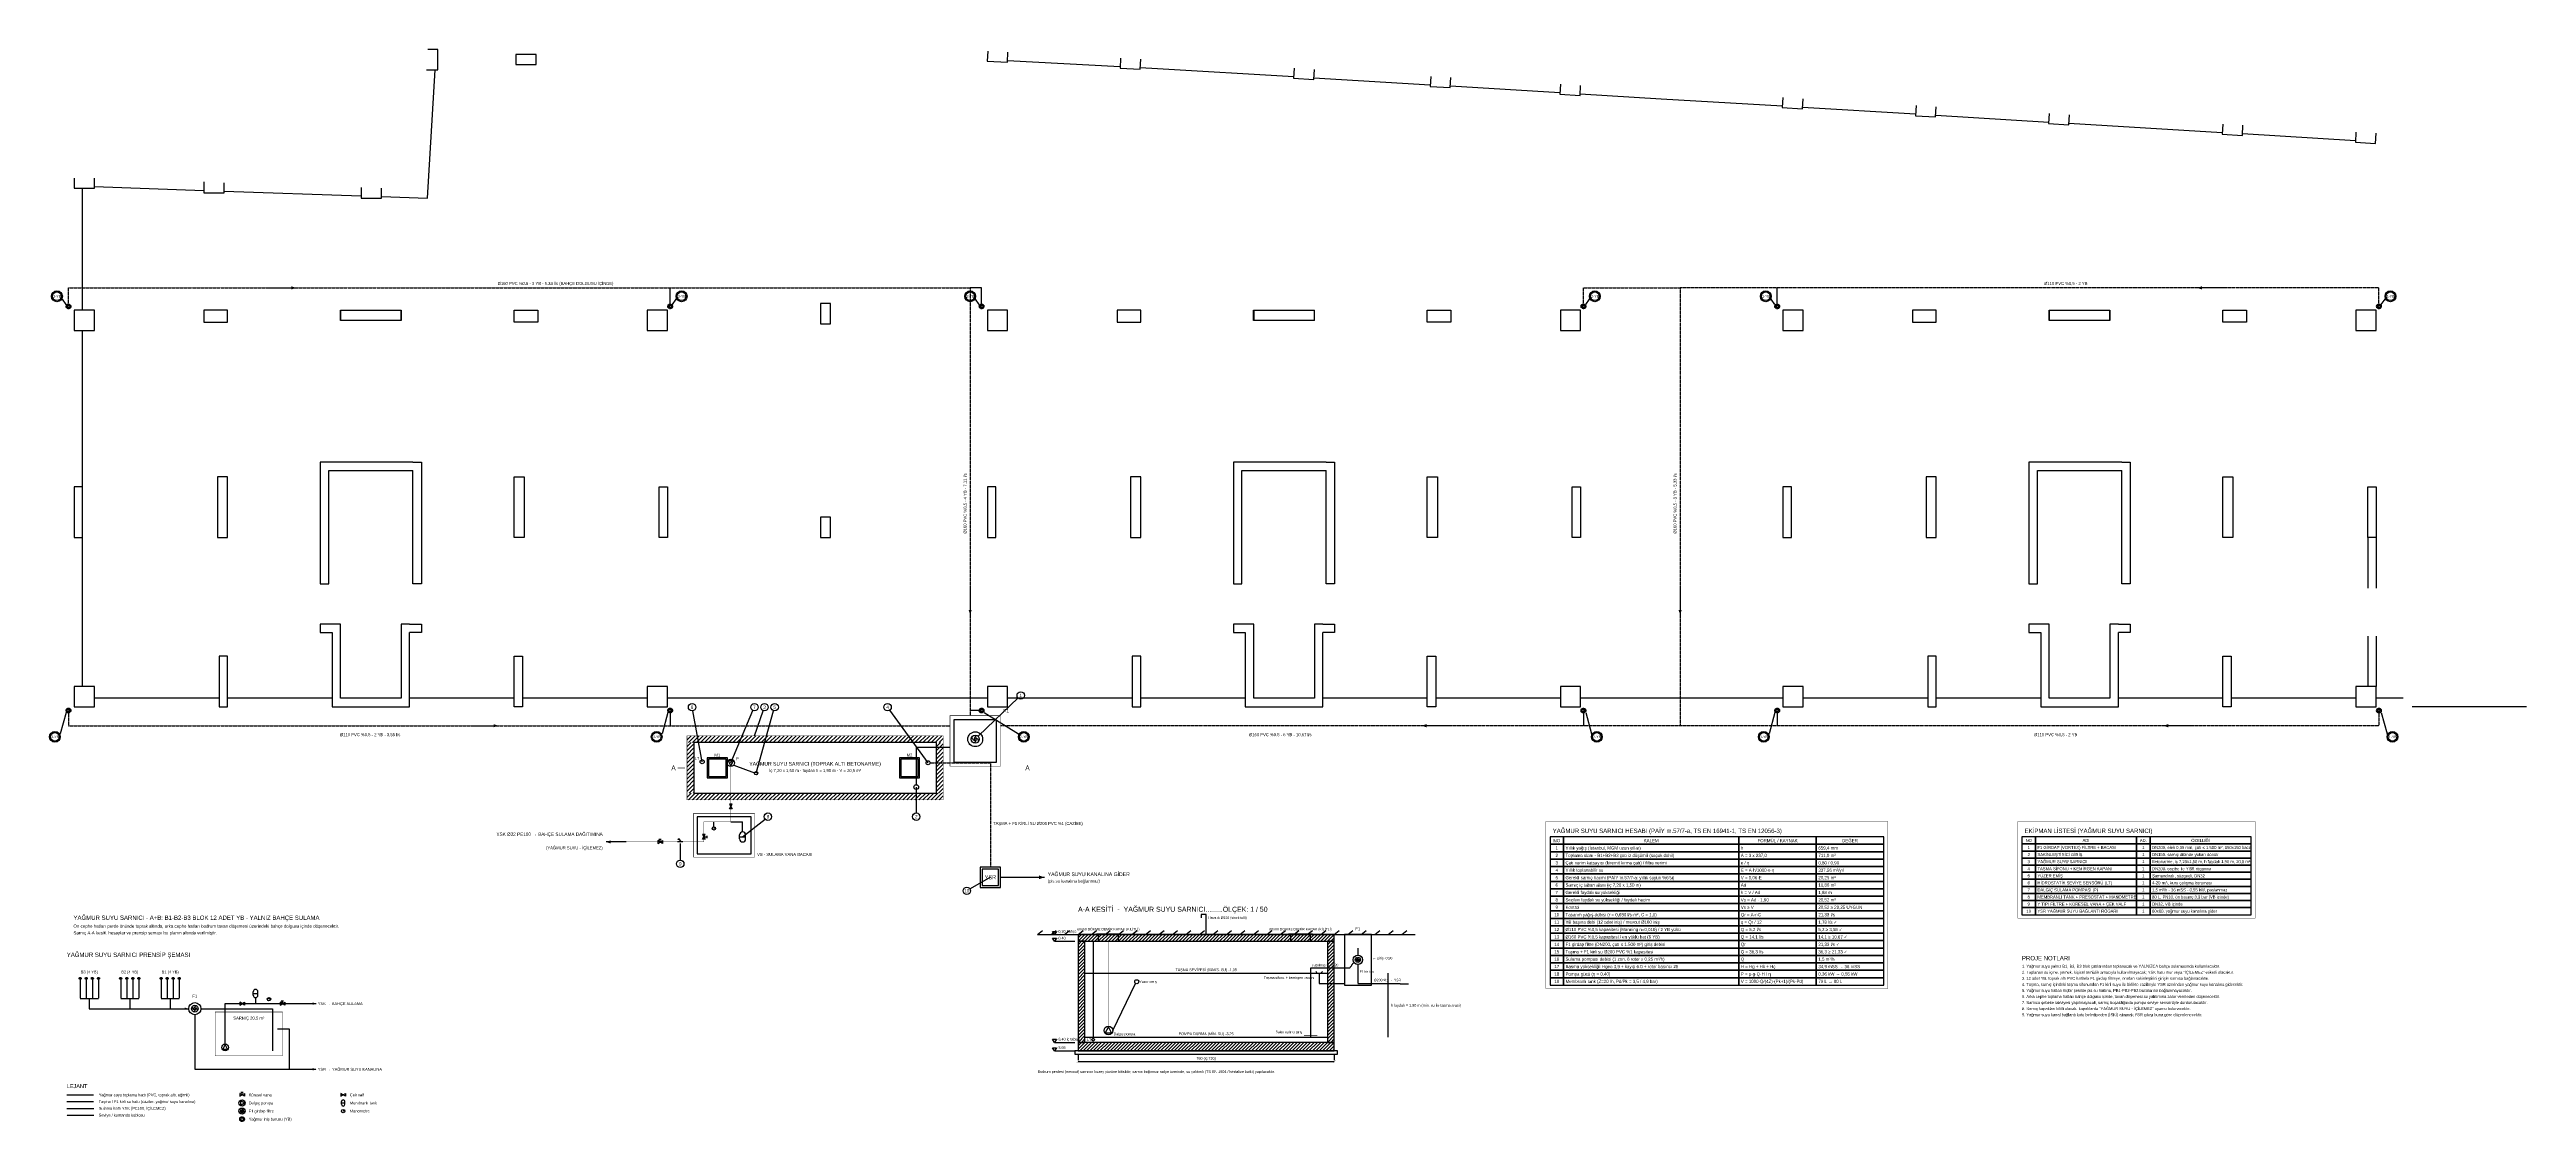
# Model space of a CAD drawing. Header units: centimetres. Extents: x 247949 to 357871, y -501485 to -497749.
# Drawn here: x 247949 to 255297, y -501485 to -498302 of the extents above.
import ezdxf
from ezdxf.enums import TextEntityAlignment as Align

# ---------------------------------------------------------------- set-up
doc = ezdxf.new("R2010")
doc.units = ezdxf.units.CM
doc.linetypes.add('DASHED', pattern=[1.524, 1.27, -0.254])
doc.linetypes.add('DASHED2', pattern=[0.762, 0.635, -0.127])
for name, color, linetype in [('MIM-KOLON-REFERANS', 8, 'Continuous'), ('MTY-ROGAR', 5, 'Continuous'), ('MTY-YAGMUR-BORUSU', 3, 'DASHED'), ('MTY-YAGMUR-BORUSU-CAP', 3, 'Continuous'), ('MTY-YAGMURSU-KOLON NO', 3, 'Continuous'), ('ROTAS-HESAP-BASLIK', 2, 'Continuous'), ('ROTAS-HESAP-CERCEVE', 7, 'Continuous'), ('ROTAS-HESAP-CIZGI', 8, 'Continuous'), ('ROTAS-HESAP-YAZI', 7, 'Continuous'), ('YS-CIHAZ', 135, 'Continuous'), ('YS-ELEKTRIK', 8, 'DASHED2'), ('YS-KOT', 7, 'Continuous'), ('YS-KULLANMA', 200, 'Continuous'), ('YS-SARNIC', 11, 'Continuous'), ('YS-SARNIC-TARAMA', 8, 'Continuous'), ('YS-TASMA', 34, 'DASHED'), ('YS-TOPRAK', 8, 'Continuous'), ('YS-VANA', 1, 'Continuous'), ('YS-YAZI', 7, 'Continuous')]:
    doc.layers.add(name, color=color, linetype=linetype)
doc.styles.add('ROTAS-ARIAL', font='arial.ttf')

msp = doc.modelspace()

# ---------------------------------------------------------------- linework, layer by layer
at = {"layer": 'MIM-KOLON-REFERANS'}
for points in [[(249067.4, -498362.3), (249101, -498362.3), (249101, -498302.3), (249071, -498302.3)], [(250732.1, -498307.2), (250730.5, -498337.2), (250790.4, -498340.3), (250792, -498310.3)], [(248933.5, -498739), (249070.2, -498743.7), (249092.5, -498362.3)], [(249392.1, -498317.3), (249332.1, -498317.3), (249332.1, -498347.3), (249392.1, -498347.3), (249392.1, -498317.3)], [(250790.7, -498335.3), (251124.7, -498352.5)], [(251126, -498327.6), (251124.5, -498357.5), (251184.4, -498360.6), (251185.9, -498330.7)], [(251184.6, -498355.7), (251235.2, -498358.3), (251639.6, -498382.6)], [(251641.1, -498357.7), (251639.3, -498387.6), (251699.2, -498391.2), (251701, -498361.3)], [(252046, -498382.1), (252044.2, -498412), (252104.1, -498415.6), (252105.9, -498385.7)], [(251699.5, -498386.2), (252044.5, -498407)], [(252104.4, -498410.6), (252429.4, -498430.2)], [(252430.9, -498405.2), (252429.1, -498435.2), (252489, -498438.8), (252490.8, -498408.9)], [(252489.3, -498433.8), (252729.4, -498448.3)], [(252729.4, -498448.3), (253089.4, -498470)], [(253090.9, -498445), (253089.1, -498475), (253149, -498478.6), (253150.8, -498448.6)], [(253149.3, -498473.6), (253484.4, -498493.8)], [(253485.9, -498468.8), (253484.1, -498498.8), (253544, -498502.4), (253545.8, -498472.4)], [(253544.3, -498497.4), (253879.4, -498517.6)], [(253880.9, -498492.6), (253879.1, -498522.5), (253939, -498526.2), (253940.8, -498496.2)], [(253939.3, -498521.2), (254394.3, -498548.6)], [(254395.8, -498523.6), (254394, -498553.6), (254453.9, -498557.2), (254455.7, -498527.2)], [(254454.2, -498552.2), (254789.3, -498572.4)], [(254790.8, -498547.4), (254789, -498577.4), (254848.9, -498581), (254850.7, -498551)], [(248022.2, -498684.5), (248022.2, -498714.5), (248082.2, -498714.5), (248082.2, -498684.5)], [(248047.2, -499076.7), (248047.2, -498714.5)], [(248082.2, -498709.5), (248407.1, -498720.7)], [(248407.1, -498695.7), (248407.1, -498727.8), (248467.1, -498727.8), (248467.1, -498697.8)], [(248467.1, -498722.8), (248873.5, -498736.9)], [(248873.5, -498711.9), (248873.5, -498744), (248933.5, -498744), (248933.5, -498714)], [(248022.2, -499076.7), (248022.2, -499136.7), (248082.2, -499136.7), (248082.2, -499076.7), (248022.2, -499076.7)], [(248477.1, -499111.7), (248477.1, -499076.7), (248407.1, -499076.7), (248407.1, -499111.7), (248477.1, -499111.7)], [(248992.2, -499106.7), (248812, -499106.7), (248812, -499076.7), (248992.2, -499076.7)], [(248812.2, -499076.7), (248812.2, -499106.7)], [(248992, -499076.7), (248992, -499106.7)], [(248992.2, -499106.7), (248992.2, -499076.7)], [(249327.1, -499111.7), (249327.1, -499076.7), (249397.1, -499076.7), (249397.1, -499111.7), (249327.1, -499111.7)], [(249722, -499076.7), (249722, -499136.7), (249782, -499136.7), (249782, -499076.7), (249722, -499076.7)], [(250266.1, -499116.6), (250266.1, -499056.6), (250236.1, -499056.6), (250236.1, -499116.6), (250266.1, -499116.6)], [(250731.1, -499076.7), (250731.1, -499136.7), (250791.1, -499136.7), (250791.1, -499076.7), (250731.1, -499076.7)], [(251186, -499111.7), (251186, -499076.7), (251116, -499076.7), (251116, -499111.7), (251186, -499111.7)], [(251701.1, -499106.7), (251520.9, -499106.7), (251520.9, -499076.7), (251701.1, -499076.7)], [(251521.1, -499076.7), (251521.1, -499106.7)], [(251700.9, -499076.7), (251700.9, -499106.7)], [(251701.1, -499106.7), (251701.1, -499076.7)], [(252036, -499111.7), (252036, -499076.7), (252106, -499076.7), (252106, -499111.7), (252036, -499111.7)], [(252430.9, -499076.7), (252430.9, -499136.7), (252490.9, -499136.7), (252490.9, -499076.7), (252430.9, -499076.7)], [(253090.9, -499076.7), (253090.9, -499136.7), (253150.9, -499136.7), (253150.9, -499076.7), (253090.9, -499076.7)], [(253545.8, -499111.7), (253545.8, -499076.7), (253475.8, -499076.7), (253475.8, -499111.7), (253545.8, -499111.7)], [(254060.9, -499106.7), (253880.7, -499106.7), (253880.7, -499076.7), (254060.9, -499076.7)], [(253880.9, -499076.7), (253880.9, -499106.7)], [(254060.7, -499076.7), (254060.7, -499106.7)], [(254060.9, -499106.7), (254060.9, -499076.7)], [(254395.8, -499111.7), (254395.8, -499076.7), (254465.8, -499076.7), (254465.8, -499111.7), (254395.8, -499111.7)], [(254790.7, -499076.7), (254790.7, -499136.7), (254850.7, -499136.7), (254850.7, -499076.7), (254790.7, -499076.7)], [(248047.2, -500193.6), (248047.2, -499136.7)], [(249027.1, -499527.6), (248777.1, -499527.6), (248777.1, -499527.6), (248752.1, -499527.6), (248752.1, -499888.6), (248777.1, -499888.6), (248777.1, -499552.6), (249027.1, -499552.6)], [(249027.1, -499527.6), (249052.1, -499527.6), (249052.1, -499888.6), (249027.1, -499888.6), (249027.1, -499552.6)], [(251736, -499527.6), (251486, -499527.6), (251486, -499527.6), (251461, -499527.6), (251461, -499888.6), (251486, -499888.6), (251486, -499552.6), (251736, -499552.6)], [(251736, -499527.6), (251761, -499527.6), (251761, -499888.6), (251736, -499888.6), (251736, -499552.6)], [(254095.8, -499527.6), (253845.8, -499527.6), (253845.8, -499527.6), (253820.8, -499527.6), (253820.8, -499888.6), (253845.8, -499888.6), (253845.8, -499552.6), (254095.8, -499552.6)], [(254095.8, -499527.6), (254120.8, -499527.6), (254120.8, -499888.6), (254095.8, -499888.6), (254095.8, -499552.6)], [(248022.2, -499751.1), (248047.2, -499751.1), (248047.2, -499601.1), (248022.2, -499601.1), (248022.2, -499751.1)], [(248447.1, -499751.1), (248477.1, -499751.1), (248477.1, -499571.1), (248447.1, -499571.1), (248447.1, -499751.1)], [(249357.1, -499751.1), (249327.1, -499751.1), (249327.1, -499571.1), (249357.1, -499571.1), (249357.1, -499751.1)], [(249782, -499751.1), (249757, -499751.1), (249757, -499601.1), (249782, -499601.1), (249782, -499751.1)], [(250731.1, -499751.1), (250756.1, -499751.1), (250756.1, -499601.1), (250731.1, -499601.1), (250731.1, -499751.1)], [(251156, -499751.1), (251186, -499751.1), (251186, -499571.1), (251156, -499571.1), (251156, -499751.1)], [(252066, -499751.1), (252036, -499751.1), (252036, -499571.1), (252066, -499571.1), (252066, -499751.1)], [(252490.9, -499751.1), (252465.9, -499751.1), (252465.9, -499601.1), (252490.9, -499601.1), (252490.9, -499751.1)], [(253090.9, -499751.1), (253115.9, -499751.1), (253115.9, -499601.1), (253090.9, -499601.1), (253090.9, -499751.1)], [(253515.8, -499751.1), (253545.8, -499751.1), (253545.8, -499571.1), (253515.8, -499571.1), (253515.8, -499751.1)], [(254425.8, -499751.1), (254395.8, -499751.1), (254395.8, -499571.1), (254425.8, -499571.1), (254425.8, -499751.1)], [(254850.7, -499751.1), (254825.7, -499751.1), (254825.7, -499601.1), (254850.7, -499601.1), (254850.7, -499751.1)], [(250266.1, -499751.1), (250266.1, -499691.1), (250236.1, -499691.1), (250236.1, -499751.1), (250266.1, -499751.1)], [(254825.7, -499751.1), (254825.7, -499901.1)], [(254850.7, -499751.1), (254850.7, -499901.1)], [(248787, -500008.6), (248752.1, -500008.6), (248752.1, -500033.6), (248787, -500033.6)], [(249017.2, -500008.6), (248992.1, -500008.6), (248992.1, -500228.4), (248812.2, -500228.4), (248812.2, -500008.6), (248787, -500008.6)], [(249017.2, -500008.6), (248992.1, -500008.6), (248992.1, -500228.4), (248812.2, -500228.4), (248812.2, -500008.6), (248787, -500008.6)], [(248787, -500033.6), (248787, -500228.4), (248787, -500228.4), (248787, -500253.6), (249017.2, -500253.6), (249017.2, -500228.4), (249017.2, -500228.4), (249017.2, -500033.6)], [(248787, -500033.6), (248787, -500228.4), (248787, -500228.4), (248787, -500253.6), (249017.2, -500253.6), (249017.2, -500228.4), (249017.2, -500228.4), (249017.2, -500033.6)], [(249017.2, -500008.6), (249052.1, -500008.6), (249052.1, -500033.6), (249017.2, -500033.6)], [(249017.2, -500008.6), (249052.1, -500008.6), (249052.1, -500033.6), (249017.2, -500033.6)], [(251495.9, -500008.6), (251461, -500008.6), (251461, -500033.6), (251495.9, -500033.6)], [(251726.1, -500008.6), (251701, -500008.6), (251701, -500228.4), (251521.1, -500228.4), (251521.1, -500008.6), (251495.9, -500008.6)], [(251495.9, -500033.6), (251495.9, -500228.4), (251495.9, -500228.4), (251495.9, -500253.6), (251726.1, -500253.6), (251726.1, -500228.4), (251726.1, -500228.4), (251726.1, -500033.6)], [(251726.1, -500008.6), (251761, -500008.6), (251761, -500033.6), (251726.1, -500033.6)], [(253855.7, -500008.6), (253820.8, -500008.6), (253820.8, -500033.6), (253855.7, -500033.6)], [(254085.9, -500008.6), (254060.8, -500008.6), (254060.8, -500228.4), (253880.9, -500228.4), (253880.9, -500008.6), (253855.7, -500008.6)], [(253855.7, -500033.6), (253855.7, -500228.4), (253855.7, -500228.4), (253855.7, -500253.6), (254085.9, -500253.6), (254085.9, -500228.4), (254085.9, -500228.4), (254085.9, -500033.6)], [(254085.9, -500008.6), (254120.8, -500008.6), (254120.8, -500033.6), (254085.9, -500033.6)], [(254825.7, -500043.6), (254825.7, -500193.6)], [(254850.7, -500043.6), (254850.7, -500193.6)], [(248452.1, -500103.6), (248452.1, -500253.6), (248477.1, -500253.6), (248477.1, -500103.6), (248452.1, -500103.6)], [(249352.1, -500103.6), (249352.1, -500253.6), (249327.1, -500253.6), (249327.1, -500103.6), (249352.1, -500103.6)], [(251161, -500103.6), (251161, -500253.6), (251186, -500253.6), (251186, -500103.6), (251161, -500103.6)], [(252061, -500103.6), (252061, -500253.6), (252036, -500253.6), (252036, -500103.6), (252061, -500103.6)], [(253520.8, -500103.6), (253520.8, -500253.6), (253545.8, -500253.6), (253545.8, -500103.6), (253520.8, -500103.6)], [(254420.8, -500103.6), (254420.8, -500253.6), (254395.8, -500253.6), (254395.8, -500103.6), (254420.8, -500103.6)], [(248022.2, -500193.6), (248022.2, -500253.6), (248082.2, -500253.6), (248082.2, -500193.6), (248022.2, -500193.6)], [(249722, -500193.6), (249722, -500253.6), (249782, -500253.6), (249782, -500193.6), (249722, -500193.6)], [(250731.1, -500193.6), (250731.1, -500253.6), (250791.1, -500253.6), (250791.1, -500193.6), (250731.1, -500193.6)], [(252430.9, -500193.6), (252430.9, -500253.6), (252490.9, -500253.6), (252490.9, -500193.6), (252430.9, -500193.6)], [(253090.9, -500193.6), (253090.9, -500253.6), (253150.9, -500253.6), (253150.9, -500193.6), (253090.9, -500193.6)], [(254790.7, -500193.6), (254790.7, -500253.6), (254850.7, -500253.6), (254850.7, -500193.6), (254790.7, -500193.6)], [(248452.1, -500228.5), (248082.2, -500228.5)], [(248787, -500228.5), (248477.1, -500228.5)], [(249327.1, -500228.5), (249017.2, -500228.5)], [(249722, -500228.5), (249352.1, -500228.5)], [(250731.1, -500228.5), (249782, -500228.5)], [(251161, -500228.5), (250791.1, -500228.5)], [(251495.9, -500228.5), (251186, -500228.5)], [(252036, -500228.5), (251853.9, -500228.5), (251726.1, -500228.5)], [(252430.9, -500228.6), (252061, -500228.5)], [(253090.9, -500228.5), (252811, -500228.5), (252490.9, -500228.6)], [(253520.8, -500228.5), (253150.9, -500228.5)], [(253855.7, -500228.5), (253545.8, -500228.5)], [(254395.8, -500228.5), (254085.9, -500228.5)], [(254790.7, -500228.5), (254420.8, -500228.5)], [(254930.7, -500228.5), (254850.7, -500228.5)], [(255296.6, -500253.5), (254957.4, -500253.5)]]:
    msp.add_lwpolyline(points, dxfattribs=at)
at = {"layer": 'MTY-ROGAR'}
for points in [[(250710, -500790), (250770, -500790), (250770, -500730), (250710, -500730)], [(250716, -500784), (250764, -500784), (250764, -500736), (250716, -500736)]]:
    msp.add_lwpolyline(points, close=True, dxfattribs=at)
at = {"layer": 'MTY-YAGMUR-BORUSU'}
for p, q in [((248600, -499010), (248680, -499010)), ((249790, -499065), (249790, -499010)), ((250714, -499010), (250680, -499010)), ((250714, -499065), (250714, -499010)), ((253074, -499065), (253074, -499010)), ((254400, -499010), (254320, -499010)), ((250680, -499900), (250680, -499980)), ((252786, -499900), (252786, -499980)), ((249790, -500265), (249790, -500310)), ((250714, -500265), (250680, -500265)), ((252499, -500265), (252499, -500310)), ((253074, -500265), (253074, -500310)), ((249200, -500310), (249280, -500310)), ((252100, -500310), (252020, -500310)), ((254300, -500310), (254220, -500310)), ((250620, -500375), (250520, -500375)), ((250520, -500375), (250520, -500485)), ((251805, -501030), (251690, -501030)), ((251690, -501030), (251690, -501235)), ((251816, -501015), (251805, -501030)), ((251830, -500970), (251830, -500991)), ((248040, -501060), (248040, -501120)), ((248058, -501060), (248058, -501120)), ((248076, -501060), (248076, -501120)), ((248094, -501060), (248094, -501120)), ((248160, -501060), (248160, -501120)), ((248178, -501060), (248178, -501120)), ((248196, -501060), (248196, -501120)), ((248214, -501060), (248214, -501120)), ((248280, -501060), (248280, -501120)), ((248298, -501060), (248298, -501120)), ((248316, -501060), (248316, -501120)), ((248334, -501060), (248334, -501120)), ((248040, -501120), (248094, -501120)), ((248067, -501120), (248067, -501150)), ((248067, -501150), (248307, -501150)), ((248160, -501120), (248214, -501120)), ((248187, -501120), (248187, -501150)), ((248280, -501120), (248334, -501120)), ((248307, -501120), (248307, -501150)), ((248307, -501150), (248360, -501150))]:
    msp.add_line(p, q, dxfattribs=at)
at = {"layer": 'MTY-YAGMUR-BORUSU', "ltscale": 0.6}
for points in [[(248005, -499065), (248005, -499010), (250680, -499010), (250680, -500280)], [(252499, -499065), (252499, -499010), (252786, -499010)], [(254859, -499065), (254859, -499010), (252786, -499010), (252786, -500310)], [(248005, -500265), (248005, -500310), (250620, -500310)], [(254859, -500265), (254859, -500310), (250770, -500310)]]:
    msp.add_lwpolyline(points, dxfattribs=at)
at = {"layer": 'MTY-YAGMUR-BORUSU'}
msp.add_lwpolyline([(248398, -501150), (248610, -501150), (248610, -501275)], dxfattribs=at)
at = {"layer": 'MTY-YAGMUR-BORUSU', "ltscale": 0.5}
msp.add_lwpolyline([(248000, -501406), (248080, -501406)], dxfattribs=at)
at = {"layer": 'MTY-YAGMUR-BORUSU'}
for centre, radius in [((248005, -499065), 7), ((248005, -499065), 4), ((249790, -499065), 7), ((249790, -499065), 4), ((250714, -499065), 7), ((250714, -499065), 4), ((252499, -499065), 7), ((252499, -499065), 4), ((253074, -499065), 7), ((253074, -499065), 4), ((254859, -499065), 7), ((254859, -499065), 4), ((248005, -500265), 7), ((248005, -500265), 4), ((249790, -500265), 7), ((249790, -500265), 4), ((250714, -500265), 7), ((250714, -500265), 4), ((252499, -500265), 7), ((252499, -500265), 4), ((253074, -500265), 7), ((253074, -500265), 4), ((254859, -500265), 7), ((254859, -500265), 4), ((248040, -501060), 3), ((248058, -501060), 3), ((248076, -501060), 3), ((248094, -501060), 3), ((248160, -501060), 3), ((248178, -501060), 3), ((248196, -501060), 3), ((248214, -501060), 3), ((248280, -501060), 3), ((248298, -501060), 3), ((248316, -501060), 3), ((248334, -501060), 3), ((248520, -501478), 7), ((248520, -501478), 4)]:
    msp.add_circle(centre, radius, dxfattribs=at)
for points in [[(248680, -499010), (248666, -499014.9), (248666, -499005.1)], [(254320, -499010), (254334, -499005.1), (254334, -499014.9)], [(250680, -499980), (250675.1, -499966), (250684.9, -499966)], [(252786, -499980), (252781.1, -499966), (252790.9, -499966)], [(249280, -500310), (249266, -500314.9), (249266, -500305.1)], [(252020, -500310), (252034, -500305.1), (252034, -500314.9)], [(254220, -500310), (254234, -500305.1), (254234, -500314.9)], [(248360, -501150), (248350, -501153.5), (248350, -501146.5)]]:
    msp.add_solid(points, dxfattribs=at)
at = {"layer": 'MTY-YAGMURSU-KOLON NO'}
for p, q in [((247998, -499059), (247987, -499044)), ((249797, -499059), (249808, -499044)), ((250707, -499059), (250696, -499044)), ((252506, -499059), (252517, -499044)), ((253067, -499059), (253056, -499044)), ((254866, -499059), (254877, -499044)), ((247998, -500271), (247981, -500334)), ((249783, -500271), (249766, -500334)), ((250721, -500271), (250823, -500334)), ((252506, -500271), (252523, -500334)), ((253067, -500271), (253050, -500334)), ((254866, -500271), (254883, -500334))]:
    msp.add_line(p, q, dxfattribs=at)
for centre, radius in [((247971, -499035), 16), ((247971, -499035), 13), ((249824, -499035), 16), ((249824, -499035), 13), ((250680, -499035), 16), ((250680, -499035), 13), ((252533, -499035), 16), ((252533, -499035), 13), ((253040, -499035), 16), ((253040, -499035), 13), ((254893, -499035), 16), ((254893, -499035), 13), ((247965, -500343), 16), ((247965, -500343), 13), ((249750, -500343), 16), ((249750, -500343), 13), ((250839, -500343), 16), ((250839, -500343), 13), ((252539, -500343), 16), ((252539, -500343), 13), ((253034, -500343), 16), ((253034, -500343), 13), ((254899, -500343), 16), ((254899, -500343), 13)]:
    msp.add_circle(centre, radius, dxfattribs=at)
at = {"layer": 'ROTAS-HESAP-CERCEVE', "const_width": 1.2}
for points in [[(252388, -501090), (253402, -501090), (253402, -500594), (252388, -500594)], [(253788, -500881), (254492, -500881), (254492, -500594), (253788, -500594)]]:
    msp.add_lwpolyline(points, close=True, dxfattribs=at)
at = {"layer": 'ROTAS-HESAP-CIZGI'}
for points in [[(252400, -500662), (252440, -500662), (252440, -500640), (252400, -500640)], [(252400, -500684), (252440, -500684), (252440, -500662), (252400, -500662)], [(252440, -500662), (252960, -500662), (252960, -500640), (252440, -500640)], [(252440, -500684), (252960, -500684), (252960, -500662), (252440, -500662)], [(252960, -500662), (253190, -500662), (253190, -500640), (252960, -500640)], [(252960, -500684), (253190, -500684), (253190, -500662), (252960, -500662)], [(253190, -500662), (253390, -500662), (253390, -500640), (253190, -500640)], [(253190, -500684), (253390, -500684), (253390, -500662), (253190, -500662)], [(253800, -500661), (253840, -500661), (253840, -500640), (253800, -500640)], [(253800, -500682), (253840, -500682), (253840, -500661), (253800, -500661)], [(253840, -500661), (254140, -500661), (254140, -500640), (253840, -500640)], [(253840, -500682), (254140, -500682), (254140, -500661), (253840, -500661)], [(254140, -500661), (254180, -500661), (254180, -500640), (254140, -500640)], [(254140, -500682), (254180, -500682), (254180, -500661), (254140, -500661)], [(254180, -500661), (254480, -500661), (254480, -500640), (254180, -500640)], [(254180, -500682), (254480, -500682), (254480, -500661), (254180, -500661)], [(252400, -500706), (252440, -500706), (252440, -500684), (252400, -500684)], [(252400, -500728), (252440, -500728), (252440, -500706), (252400, -500706)], [(252400, -500750), (252440, -500750), (252440, -500728), (252400, -500728)], [(252440, -500706), (252960, -500706), (252960, -500684), (252440, -500684)], [(252440, -500728), (252960, -500728), (252960, -500706), (252440, -500706)], [(252440, -500750), (252960, -500750), (252960, -500728), (252440, -500728)], [(252960, -500706), (253190, -500706), (253190, -500684), (252960, -500684)], [(252960, -500728), (253190, -500728), (253190, -500706), (252960, -500706)], [(252960, -500750), (253190, -500750), (253190, -500728), (252960, -500728)], [(253190, -500706), (253390, -500706), (253390, -500684), (253190, -500684)], [(253190, -500728), (253390, -500728), (253390, -500706), (253190, -500706)], [(253190, -500750), (253390, -500750), (253390, -500728), (253190, -500728)], [(253800, -500703), (253840, -500703), (253840, -500682), (253800, -500682)], [(253800, -500724), (253840, -500724), (253840, -500703), (253800, -500703)], [(253800, -500745), (253840, -500745), (253840, -500724), (253800, -500724)], [(253840, -500703), (254140, -500703), (254140, -500682), (253840, -500682)], [(253840, -500724), (254140, -500724), (254140, -500703), (253840, -500703)], [(253840, -500745), (254140, -500745), (254140, -500724), (253840, -500724)], [(254140, -500703), (254180, -500703), (254180, -500682), (254140, -500682)], [(254140, -500724), (254180, -500724), (254180, -500703), (254140, -500703)], [(254140, -500745), (254180, -500745), (254180, -500724), (254140, -500724)], [(254180, -500703), (254480, -500703), (254480, -500682), (254180, -500682)], [(254180, -500724), (254480, -500724), (254480, -500703), (254180, -500703)], [(254180, -500745), (254480, -500745), (254480, -500724), (254180, -500724)], [(252400, -500772), (252440, -500772), (252440, -500750), (252400, -500750)], [(252400, -500794), (252440, -500794), (252440, -500772), (252400, -500772)], [(252400, -500816), (252440, -500816), (252440, -500794), (252400, -500794)], [(252440, -500772), (252960, -500772), (252960, -500750), (252440, -500750)], [(252440, -500794), (252960, -500794), (252960, -500772), (252440, -500772)], [(252440, -500816), (252960, -500816), (252960, -500794), (252440, -500794)], [(252960, -500772), (253190, -500772), (253190, -500750), (252960, -500750)], [(252960, -500794), (253190, -500794), (253190, -500772), (252960, -500772)], [(252960, -500816), (253190, -500816), (253190, -500794), (252960, -500794)], [(253190, -500772), (253390, -500772), (253390, -500750), (253190, -500750)], [(253190, -500794), (253390, -500794), (253390, -500772), (253190, -500772)], [(253190, -500816), (253390, -500816), (253390, -500794), (253190, -500794)], [(253800, -500766), (253840, -500766), (253840, -500745), (253800, -500745)], [(253800, -500787), (253840, -500787), (253840, -500766), (253800, -500766)], [(253800, -500808), (253840, -500808), (253840, -500787), (253800, -500787)], [(253800, -500829), (253840, -500829), (253840, -500808), (253800, -500808)], [(253840, -500766), (254140, -500766), (254140, -500745), (253840, -500745)], [(253840, -500787), (254140, -500787), (254140, -500766), (253840, -500766)], [(253840, -500808), (254140, -500808), (254140, -500787), (253840, -500787)], [(253840, -500829), (254140, -500829), (254140, -500808), (253840, -500808)], [(254140, -500766), (254180, -500766), (254180, -500745), (254140, -500745)], [(254140, -500787), (254180, -500787), (254180, -500766), (254140, -500766)], [(254140, -500808), (254180, -500808), (254180, -500787), (254140, -500787)], [(254140, -500829), (254180, -500829), (254180, -500808), (254140, -500808)], [(254180, -500766), (254480, -500766), (254480, -500745), (254180, -500745)], [(254180, -500787), (254480, -500787), (254480, -500766), (254180, -500766)], [(254180, -500808), (254480, -500808), (254480, -500787), (254180, -500787)], [(254180, -500829), (254480, -500829), (254480, -500808), (254180, -500808)], [(252400, -500838), (252440, -500838), (252440, -500816), (252400, -500816)], [(252400, -500860), (252440, -500860), (252440, -500838), (252400, -500838)], [(252400, -500882), (252440, -500882), (252440, -500860), (252400, -500860)], [(252400, -500904), (252440, -500904), (252440, -500882), (252400, -500882)], [(252440, -500838), (252960, -500838), (252960, -500816), (252440, -500816)], [(252440, -500860), (252960, -500860), (252960, -500838), (252440, -500838)], [(252440, -500882), (252960, -500882), (252960, -500860), (252440, -500860)], [(252440, -500904), (252960, -500904), (252960, -500882), (252440, -500882)], [(252960, -500838), (253190, -500838), (253190, -500816), (252960, -500816)], [(252960, -500860), (253190, -500860), (253190, -500838), (252960, -500838)], [(252960, -500882), (253190, -500882), (253190, -500860), (252960, -500860)], [(252960, -500904), (253190, -500904), (253190, -500882), (252960, -500882)], [(253190, -500838), (253390, -500838), (253390, -500816), (253190, -500816)], [(253190, -500860), (253390, -500860), (253390, -500838), (253190, -500838)], [(253190, -500882), (253390, -500882), (253390, -500860), (253190, -500860)], [(253190, -500904), (253390, -500904), (253390, -500882), (253190, -500882)], [(253800, -500850), (253840, -500850), (253840, -500829), (253800, -500829)], [(253800, -500871), (253840, -500871), (253840, -500850), (253800, -500850)], [(253840, -500850), (254140, -500850), (254140, -500829), (253840, -500829)], [(253840, -500871), (254140, -500871), (254140, -500850), (253840, -500850)], [(254140, -500850), (254180, -500850), (254180, -500829), (254140, -500829)], [(254140, -500871), (254180, -500871), (254180, -500850), (254140, -500850)], [(254180, -500850), (254480, -500850), (254480, -500829), (254180, -500829)], [(254180, -500871), (254480, -500871), (254480, -500850), (254180, -500850)], [(252400, -500926), (252440, -500926), (252440, -500904), (252400, -500904)], [(252400, -500948), (252440, -500948), (252440, -500926), (252400, -500926)], [(252400, -500970), (252440, -500970), (252440, -500948), (252400, -500948)], [(252440, -500926), (252960, -500926), (252960, -500904), (252440, -500904)], [(252440, -500948), (252960, -500948), (252960, -500926), (252440, -500926)], [(252440, -500970), (252960, -500970), (252960, -500948), (252440, -500948)], [(252960, -500926), (253190, -500926), (253190, -500904), (252960, -500904)], [(252960, -500948), (253190, -500948), (253190, -500926), (252960, -500926)], [(252960, -500970), (253190, -500970), (253190, -500948), (252960, -500948)], [(253190, -500926), (253390, -500926), (253390, -500904), (253190, -500904)], [(253190, -500948), (253390, -500948), (253390, -500926), (253190, -500926)], [(253190, -500970), (253390, -500970), (253390, -500948), (253190, -500948)], [(252400, -500992), (252440, -500992), (252440, -500970), (252400, -500970)], [(252400, -501014), (252440, -501014), (252440, -500992), (252400, -500992)], [(252400, -501036), (252440, -501036), (252440, -501014), (252400, -501014)], [(252440, -500992), (252960, -500992), (252960, -500970), (252440, -500970)], [(252440, -501014), (252960, -501014), (252960, -500992), (252440, -500992)], [(252440, -501036), (252960, -501036), (252960, -501014), (252440, -501014)], [(252960, -500992), (253190, -500992), (253190, -500970), (252960, -500970)], [(252960, -501014), (253190, -501014), (253190, -500992), (252960, -500992)], [(252960, -501036), (253190, -501036), (253190, -501014), (252960, -501014)], [(253190, -500992), (253390, -500992), (253390, -500970), (253190, -500970)], [(253190, -501014), (253390, -501014), (253390, -500992), (253190, -500992)], [(253190, -501036), (253390, -501036), (253390, -501014), (253190, -501014)], [(252400, -501058), (252440, -501058), (252440, -501036), (252400, -501036)], [(252400, -501080), (252440, -501080), (252440, -501058), (252400, -501058)], [(252440, -501058), (252960, -501058), (252960, -501036), (252440, -501036)], [(252440, -501080), (252960, -501080), (252960, -501058), (252440, -501058)], [(252960, -501058), (253190, -501058), (253190, -501036), (252960, -501036)], [(252960, -501080), (253190, -501080), (253190, -501058), (252960, -501058)], [(253190, -501058), (253390, -501058), (253390, -501036), (253190, -501036)], [(253190, -501080), (253390, -501080), (253390, -501058), (253190, -501058)]]:
    msp.add_lwpolyline(points, close=True, dxfattribs=at)
at = {"layer": 'YS-CIHAZ'}
for p, q in [((249828, -500655), (249812, -500655)), ((249920, -500615), (249923, -500612)), ((249996, -500640), (250014, -500640)), ((248553, -501105), (248567, -501105)), ((248600, -501122), (248603, -501119)), ((248815, -501430), (248825, -501430)), ((248820, -501454), (248823, -501451))]:
    msp.add_line(p, q, dxfattribs=at)
for points in [[(249962.3, -500414), (249970, -500429.3), (249977.7, -500414)], [(251099.1, -501222.2), (251090, -501204), (251080.9, -501222.2)], [(248477, -501270.5), (248470, -501256.5), (248463, -501270.5)], [(248515, -501436.3), (248527.6, -501430), (248515, -501423.7)]]:
    msp.add_lwpolyline(points, close=True, dxfattribs=at)
for points in [[(249822.4, -500655), (249816.8, -500646.2), (249812.8, -500648.6)], [(249996, -500646), (249996, -500634)], [(250014, -500646), (250014, -500634)], [(251380, -500930), (251380, -500870), (251365, -500870), (251365, -500880)], [(248553, -501110), (248553, -501100)], [(248567, -501110), (248567, -501100)], [(248815, -501434), (248815, -501426)], [(248825, -501434), (248825, -501426)]]:
    msp.add_lwpolyline(points, dxfattribs=at)
at = {"layer": 'YS-CIHAZ', "const_width": 2}
msp.add_lwpolyline([(251670, -501230), (251710, -501230)], dxfattribs=at)
at = {"layer": 'YS-CIHAZ'}
for centre, radius in [((250695, -500350), 22), ((250695, -500350), 12.1), ((249885, -500417), 6), ((249970, -500420), 11), ((250555, -500420), 6), ((250045, -500451), 5), ((250520, -500492), 7), ((249920, -500615), 5), ((251830, -501005), 14), ((251830, -501005), 7.7), ((251174, -501070), 6), ((248380, -501150), 18), ((248380, -501150), 9.9), ((248600, -501122), 5), ((251045, -501242), 4), ((251090, -501215), 13), ((248470, -501265), 10), ((248520, -501430), 9), ((248520, -501454), 9), ((248520, -501454), 4.95), ((248820, -501454), 5)]:
    msp.add_circle(centre, radius, dxfattribs=at)
for centre, radius, start, end in [((250695, -500343.4), 9.9, 180, 290), ((250688.4, -500350), 9.9, 270, 380), ((250695, -500356.6), 9.9, 360, 470), ((250701.6, -500350), 9.9, 90, 200), ((250005, -500634), 9, 0, 180), ((250005, -500646), 9, 180, 360), ((251830, -501000.8), 6.3, 180, 290), ((251825.8, -501005), 6.3, 270, 380), ((251830, -501009.2), 6.3, 360, 470), ((251834.2, -501005), 6.3, 90, 200), ((248560, -501100), 7, 0, 180), ((248380, -501144.6), 8.1, 180, 290), ((248374.6, -501150), 8.1, 270, 380), ((248380, -501155.4), 8.1, 360, 470), ((248385.4, -501150), 8.1, 90, 200), ((248560, -501110), 7, 180, 360), ((248520, -501451.3), 4.05, 180, 290), ((248517.3, -501454), 4.05, 270, 380), ((248520, -501456.7), 4.05, 360, 470), ((248522.7, -501454), 4.05, 90, 200), ((248820, -501426), 5, 0, 180), ((248820, -501434), 5, 180, 360)]:
    msp.add_arc(centre, radius, start, end, dxfattribs=at)
at = {"layer": 'YS-ELEKTRIK'}
msp.add_line((251045, -500950), (251045, -501240), dxfattribs=at)
at = {"layer": 'YS-ELEKTRIK', "ltscale": 0.5}
msp.add_lwpolyline([(248000, -501466), (248080, -501466)], dxfattribs=at)
at = {"layer": 'YS-KOT'}
for p, q in [((250930, -500930), (250990, -500930)), ((250930, -500950), (250990, -500950)), ((251920, -501235), (251920, -501045)), ((250930, -501250), (250990, -501250)), ((250930, -501275), (250990, -501275)), ((251000, -501285), (251000, -501303)), ((251000, -501307), (251760, -501307)), ((251760, -501285), (251760, -501303))]:
    msp.add_line(p, q, dxfattribs=at)
for points in [[(250930, -500930), (250924, -500921), (250936, -500921), (250930, -500930)], [(250930, -500950), (250924, -500941), (250936, -500941), (250930, -500950)], [(250930, -501250), (250924, -501241), (250936, -501241), (250930, -501250)], [(250930, -501275), (250924, -501266), (250936, -501266), (250930, -501275)]]:
    msp.add_lwpolyline(points, close=True, dxfattribs=at)
at = {"layer": 'YS-KOT', "const_width": 0.8}
for points in [[(250996, -501311), (251004, -501303)], [(251756, -501311), (251764, -501303)]]:
    msp.add_lwpolyline(points, dxfattribs=at)
at = {"layer": 'YS-KULLANMA'}
for p, q in [((249660, -500655), (249600, -500655)), ((249920, -500610), (249920, -500595)), ((249970, -500595), (250005, -500595)), ((250005, -500625), (250005, -500595)), ((248560, -501117), (248560, -501135)), ((248700, -501135), (248740, -501135))]:
    msp.add_line(p, q, dxfattribs=at)
at = {"layer": 'YS-KULLANMA', "const_width": 1.2}
for points in [[(249970, -500431), (249970, -500595), (249890, -500595), (249890, -500655), (249600, -500655)], [(251090, -501202), (251090, -500950)]]:
    msp.add_lwpolyline(points, dxfattribs=at)
at = {"layer": 'YS-KULLANMA'}
for points in [[(249979, -500427), (250040, -500450)], [(251103, -501215), (251170, -501075)], [(248470, -501255), (248470, -501135), (248700, -501135)]]:
    msp.add_lwpolyline(points, dxfattribs=at)
at = {"layer": 'YS-KULLANMA', "ltscale": 0.5}
msp.add_lwpolyline([(248000, -501446), (248080, -501446)], dxfattribs=at)
at = {"layer": 'YS-KULLANMA'}
for points in [[(249600, -500655), (249614, -500650.1), (249614, -500659.9)], [(248740, -501135), (248730, -501138.5), (248730, -501131.5)]]:
    msp.add_solid(points, dxfattribs=at)
at = {"layer": 'YS-SARNIC'}
for points, const_width in [([(250620, -500430), (250770, -500430), (250770, -500280), (250620, -500280)], 1.5), ([(249840, -500530), (250600, -500530), (250600, -500340), (249840, -500340)], 1.5), ([(249860, -500700), (250040, -500700), (250040, -500570), (249860, -500570)], 1.5), ([(251000, -501275), (251760, -501275), (251760, -500930), (251000, -500930)], 1.5), ([(248440, -501290), (248640, -501290), (248640, -501160), (248440, -501160)], 1.2)]:
    msp.add_lwpolyline(points, close=True, dxfattribs=dict(at, const_width=const_width))
for points in [[(250632, -500418), (250758, -500418), (250758, -500292), (250632, -500292)], [(249860, -500510), (250580, -500510), (250580, -500360), (249860, -500360)], [(249900, -500465), (249960, -500465), (249960, -500405), (249900, -500405)], [(249904, -500461), (249956, -500461), (249956, -500409), (249904, -500409)], [(250470, -500465), (250530, -500465), (250530, -500405), (250470, -500405)], [(250474, -500461), (250526, -500461), (250526, -500409), (250474, -500409)], [(249870, -500690), (250030, -500690), (250030, -500580), (249870, -500580)], [(251000, -500950), (251760, -500950), (251760, -500930), (251000, -500930)], [(251000, -501250), (251020, -501250), (251020, -500950), (251000, -500950)], [(251060, -500950), (251120, -500950), (251120, -500930), (251060, -500930)], [(251630, -500950), (251690, -500950), (251690, -500930), (251630, -500930)], [(251740, -501250), (251760, -501250), (251760, -500950), (251740, -500950)], [(251790, -501080), (251870, -501080), (251870, -500930), (251790, -500930)], [(251000, -501275), (251760, -501275), (251760, -501250), (251000, -501250)], [(250990, -501285), (251770, -501285), (251770, -501275), (250990, -501275)]]:
    msp.add_lwpolyline(points, close=True, dxfattribs=at)
at = {"layer": 'YS-SARNIC', "const_width": 2}
for points in [[(251054, -500927), (251126, -500927)], [(251624, -500927), (251696, -500927)]]:
    msp.add_lwpolyline(points, dxfattribs=at)
at = {"layer": 'YS-SARNIC-TARAMA'}
for p, q in [((249840, -500352), (249852, -500340)), ((249840, -500372), (249852, -500360)), ((249840, -500384), (249860, -500364)), ((249844, -500360), (249864, -500340)), ((249856, -500360), (249876, -500340)), ((249868, -500360), (249888, -500340)), ((249880, -500360), (249900, -500340)), ((249892, -500360), (249912, -500340)), ((249904, -500360), (249924, -500340)), ((249916, -500360), (249936, -500340)), ((249928, -500360), (249948, -500340)), ((249940, -500360), (249960, -500340)), ((249952, -500360), (249972, -500340)), ((249964, -500360), (249984, -500340)), ((249976, -500360), (249996, -500340)), ((249988, -500360), (250008, -500340)), ((250000, -500360), (250020, -500340)), ((250012, -500360), (250032, -500340)), ((250024, -500360), (250044, -500340)), ((250036, -500360), (250056, -500340)), ((250048, -500360), (250068, -500340)), ((250060, -500360), (250080, -500340)), ((250072, -500360), (250092, -500340)), ((250084, -500360), (250104, -500340)), ((250096, -500360), (250116, -500340)), ((250108, -500360), (250128, -500340)), ((250120, -500360), (250140, -500340)), ((250132, -500360), (250152, -500340)), ((250144, -500360), (250164, -500340)), ((250156, -500360), (250176, -500340)), ((250168, -500360), (250188, -500340)), ((250180, -500360), (250200, -500340)), ((250192, -500360), (250212, -500340)), ((250204, -500360), (250224, -500340)), ((250216, -500360), (250236, -500340)), ((250228, -500360), (250248, -500340)), ((250240, -500360), (250260, -500340)), ((250252, -500360), (250272, -500340)), ((250264, -500360), (250284, -500340)), ((250276, -500360), (250296, -500340)), ((250288, -500360), (250308, -500340)), ((250300, -500360), (250320, -500340)), ((250312, -500360), (250332, -500340)), ((250324, -500360), (250344, -500340)), ((250336, -500360), (250356, -500340)), ((250348, -500360), (250368, -500340)), ((250360, -500360), (250380, -500340)), ((250372, -500360), (250392, -500340)), ((250384, -500360), (250404, -500340)), ((250396, -500360), (250416, -500340)), ((250408, -500360), (250428, -500340)), ((250420, -500360), (250440, -500340)), ((250432, -500360), (250452, -500340)), ((250444, -500360), (250464, -500340)), ((250456, -500360), (250476, -500340)), ((250468, -500360), (250488, -500340)), ((250480, -500360), (250500, -500340)), ((250492, -500360), (250512, -500340)), ((250504, -500360), (250524, -500340)), ((250516, -500360), (250536, -500340)), ((250528, -500360), (250548, -500340)), ((250540, -500360), (250560, -500340)), ((250552, -500360), (250572, -500340)), ((250564, -500360), (250584, -500340)), ((250576, -500360), (250596, -500340)), ((250580, -500372), (250592, -500360)), ((250580, -500384), (250600, -500364)), ((250588, -500360), (250600, -500348)), ((249840, -500396), (249860, -500376)), ((249840, -500408), (249860, -500388)), ((249840, -500420), (249860, -500400)), ((249840, -500432), (249860, -500412)), ((249840, -500444), (249860, -500424)), ((249840, -500456), (249860, -500436)), ((250580, -500396), (250600, -500376)), ((250580, -500408), (250600, -500388)), ((250580, -500420), (250600, -500400)), ((250580, -500432), (250600, -500412)), ((250580, -500444), (250600, -500424)), ((250580, -500456), (250600, -500436)), ((249840, -500468), (249860, -500448)), ((249840, -500480), (249860, -500460)), ((249840, -500492), (249860, -500472)), ((249840, -500504), (249860, -500484)), ((249840, -500522), (249852, -500510)), ((249844, -500530), (249864, -500510)), ((249846, -500510), (249860, -500496)), ((249856, -500530), (249876, -500510)), ((249858, -500510), (249860, -500508)), ((249868, -500530), (249888, -500510)), ((249880, -500530), (249900, -500510)), ((249892, -500530), (249912, -500510)), ((249904, -500530), (249924, -500510)), ((249916, -500530), (249936, -500510)), ((249928, -500530), (249948, -500510)), ((249940, -500530), (249960, -500510)), ((249952, -500530), (249972, -500510)), ((249964, -500530), (249984, -500510)), ((249976, -500530), (249996, -500510)), ((249988, -500530), (250008, -500510)), ((250000, -500530), (250020, -500510)), ((250012, -500530), (250032, -500510)), ((250024, -500530), (250044, -500510)), ((250036, -500530), (250056, -500510)), ((250048, -500530), (250068, -500510)), ((250060, -500530), (250080, -500510)), ((250072, -500530), (250092, -500510)), ((250084, -500530), (250104, -500510)), ((250096, -500530), (250116, -500510)), ((250108, -500530), (250128, -500510)), ((250120, -500530), (250140, -500510)), ((250132, -500530), (250152, -500510)), ((250144, -500530), (250164, -500510)), ((250156, -500530), (250176, -500510)), ((250168, -500530), (250188, -500510)), ((250180, -500530), (250200, -500510)), ((250192, -500530), (250212, -500510)), ((250204, -500530), (250224, -500510)), ((250216, -500530), (250236, -500510)), ((250228, -500530), (250248, -500510)), ((250240, -500530), (250260, -500510)), ((250252, -500530), (250272, -500510)), ((250264, -500530), (250284, -500510)), ((250276, -500530), (250296, -500510)), ((250288, -500530), (250308, -500510)), ((250300, -500530), (250320, -500510)), ((250312, -500530), (250332, -500510)), ((250324, -500530), (250344, -500510)), ((250336, -500530), (250356, -500510)), ((250348, -500530), (250368, -500510)), ((250360, -500530), (250380, -500510)), ((250372, -500530), (250392, -500510)), ((250384, -500530), (250404, -500510)), ((250396, -500530), (250416, -500510)), ((250408, -500530), (250428, -500510)), ((250420, -500530), (250440, -500510)), ((250432, -500530), (250452, -500510)), ((250444, -500530), (250464, -500510)), ((250456, -500530), (250476, -500510)), ((250468, -500530), (250488, -500510)), ((250480, -500530), (250500, -500510)), ((250492, -500530), (250512, -500510)), ((250504, -500530), (250524, -500510)), ((250516, -500530), (250536, -500510)), ((250528, -500530), (250548, -500510)), ((250540, -500530), (250560, -500510)), ((250552, -500530), (250572, -500510)), ((250564, -500530), (250584, -500510)), ((250576, -500530), (250596, -500510)), ((250580, -500468), (250600, -500448)), ((250580, -500480), (250600, -500460)), ((250580, -500492), (250600, -500472)), ((250580, -500504), (250600, -500484)), ((250586, -500510), (250600, -500496)), ((250598, -500510), (250600, -500508)), ((250588, -500530), (250600, -500518)), ((251000, -500940), (251010, -500930)), ((251000, -500950), (251020, -500930)), ((251000, -500960), (251010, -500950)), ((251000, -500970), (251020, -500950)), ((251010, -500950), (251030, -500930)), ((251020, -500950), (251040, -500930)), ((251030, -500950), (251050, -500930)), ((251040, -500950), (251060, -500930)), ((251050, -500950), (251070, -500930)), ((251060, -500950), (251080, -500930)), ((251070, -500950), (251090, -500930)), ((251080, -500950), (251100, -500930)), ((251090, -500950), (251110, -500930)), ((251100, -500950), (251120, -500930)), ((251110, -500950), (251130, -500930)), ((251120, -500950), (251140, -500930)), ((251130, -500950), (251150, -500930)), ((251140, -500950), (251160, -500930)), ((251150, -500950), (251170, -500930)), ((251160, -500950), (251180, -500930)), ((251170, -500950), (251190, -500930)), ((251180, -500950), (251200, -500930)), ((251190, -500950), (251210, -500930)), ((251200, -500950), (251220, -500930)), ((251210, -500950), (251230, -500930)), ((251220, -500950), (251240, -500930)), ((251230, -500950), (251250, -500930)), ((251240, -500950), (251260, -500930)), ((251250, -500950), (251270, -500930)), ((251260, -500950), (251280, -500930)), ((251270, -500950), (251290, -500930)), ((251280, -500950), (251300, -500930)), ((251290, -500950), (251310, -500930)), ((251300, -500950), (251320, -500930)), ((251310, -500950), (251330, -500930)), ((251320, -500950), (251340, -500930)), ((251330, -500950), (251350, -500930)), ((251340, -500950), (251360, -500930)), ((251350, -500950), (251370, -500930)), ((251360, -500950), (251380, -500930)), ((251370, -500950), (251390, -500930)), ((251380, -500950), (251400, -500930)), ((251390, -500950), (251410, -500930)), ((251400, -500950), (251420, -500930)), ((251410, -500950), (251430, -500930)), ((251420, -500950), (251440, -500930)), ((251430, -500950), (251450, -500930)), ((251440, -500950), (251460, -500930)), ((251450, -500950), (251470, -500930)), ((251460, -500950), (251480, -500930)), ((251470, -500950), (251490, -500930)), ((251480, -500950), (251500, -500930)), ((251490, -500950), (251510, -500930)), ((251500, -500950), (251520, -500930)), ((251510, -500950), (251530, -500930)), ((251520, -500950), (251540, -500930)), ((251530, -500950), (251550, -500930)), ((251540, -500950), (251560, -500930)), ((251550, -500950), (251570, -500930)), ((251560, -500950), (251580, -500930)), ((251570, -500950), (251590, -500930)), ((251580, -500950), (251600, -500930)), ((251590, -500950), (251610, -500930)), ((251600, -500950), (251620, -500930)), ((251610, -500950), (251630, -500930)), ((251620, -500950), (251640, -500930)), ((251630, -500950), (251650, -500930)), ((251640, -500950), (251660, -500930)), ((251650, -500950), (251670, -500930)), ((251660, -500950), (251680, -500930)), ((251670, -500950), (251690, -500930)), ((251680, -500950), (251700, -500930)), ((251690, -500950), (251710, -500930)), ((251700, -500950), (251720, -500930)), ((251710, -500950), (251730, -500930)), ((251720, -500950), (251740, -500930)), ((251730, -500950), (251750, -500930)), ((251740, -500950), (251760, -500930)), ((251740, -500960), (251750, -500950)), ((251740, -500970), (251760, -500950)), ((251750, -500950), (251760, -500940)), ((251000, -500980), (251020, -500960)), ((251000, -500990), (251020, -500970)), ((251000, -501000), (251020, -500980)), ((251000, -501010), (251020, -500990)), ((251000, -501020), (251020, -501000)), ((251000, -501030), (251020, -501010)), ((251000, -501040), (251020, -501020)), ((251000, -501050), (251020, -501030)), ((251740, -500980), (251760, -500960)), ((251740, -500990), (251760, -500970)), ((251740, -501000), (251760, -500980)), ((251740, -501010), (251760, -500990)), ((251740, -501020), (251760, -501000)), ((251740, -501030), (251760, -501010)), ((251740, -501040), (251760, -501020)), ((251740, -501050), (251760, -501030)), ((251000, -501060), (251020, -501040)), ((251000, -501070), (251020, -501050)), ((251000, -501080), (251020, -501060)), ((251000, -501090), (251020, -501070)), ((251000, -501100), (251020, -501080)), ((251000, -501110), (251020, -501090)), ((251000, -501120), (251020, -501100)), ((251740, -501060), (251760, -501040)), ((251740, -501070), (251760, -501050)), ((251740, -501080), (251760, -501060)), ((251740, -501090), (251760, -501070)), ((251740, -501100), (251760, -501080)), ((251740, -501110), (251760, -501090)), ((251740, -501120), (251760, -501100)), ((251000, -501130), (251020, -501110)), ((251000, -501140), (251020, -501120)), ((251000, -501150), (251020, -501130)), ((251000, -501160), (251020, -501140)), ((251000, -501170), (251020, -501150)), ((251000, -501180), (251020, -501160)), ((251000, -501190), (251020, -501170)), ((251740, -501130), (251760, -501110)), ((251740, -501140), (251760, -501120)), ((251740, -501150), (251760, -501130)), ((251740, -501160), (251760, -501140)), ((251740, -501170), (251760, -501150)), ((251740, -501180), (251760, -501160)), ((251740, -501190), (251760, -501170)), ((251000, -501200), (251020, -501180)), ((251000, -501210), (251020, -501190)), ((251000, -501220), (251020, -501200)), ((251000, -501230), (251020, -501210)), ((251000, -501240), (251020, -501220)), ((251000, -501250), (251020, -501230)), ((251000, -501260), (251010, -501250)), ((251000, -501270), (251020, -501250)), ((251005, -501275), (251030, -501250)), ((251010, -501250), (251020, -501240)), ((251015, -501275), (251040, -501250)), ((251025, -501275), (251050, -501250)), ((251035, -501275), (251060, -501250)), ((251045, -501275), (251070, -501250)), ((251055, -501275), (251080, -501250)), ((251065, -501275), (251090, -501250)), ((251075, -501275), (251100, -501250)), ((251085, -501275), (251110, -501250)), ((251095, -501275), (251120, -501250)), ((251105, -501275), (251130, -501250)), ((251115, -501275), (251140, -501250)), ((251125, -501275), (251150, -501250)), ((251135, -501275), (251160, -501250)), ((251145, -501275), (251170, -501250)), ((251155, -501275), (251180, -501250)), ((251165, -501275), (251190, -501250)), ((251175, -501275), (251200, -501250)), ((251185, -501275), (251210, -501250)), ((251195, -501275), (251220, -501250)), ((251205, -501275), (251230, -501250)), ((251215, -501275), (251240, -501250)), ((251225, -501275), (251250, -501250)), ((251235, -501275), (251260, -501250)), ((251245, -501275), (251270, -501250)), ((251255, -501275), (251280, -501250)), ((251265, -501275), (251290, -501250)), ((251275, -501275), (251300, -501250)), ((251285, -501275), (251310, -501250)), ((251295, -501275), (251320, -501250)), ((251305, -501275), (251330, -501250)), ((251315, -501275), (251340, -501250)), ((251325, -501275), (251350, -501250)), ((251335, -501275), (251360, -501250)), ((251345, -501275), (251370, -501250)), ((251355, -501275), (251380, -501250)), ((251365, -501275), (251390, -501250)), ((251375, -501275), (251400, -501250)), ((251385, -501275), (251410, -501250)), ((251395, -501275), (251420, -501250)), ((251405, -501275), (251430, -501250)), ((251415, -501275), (251440, -501250)), ((251425, -501275), (251450, -501250)), ((251435, -501275), (251460, -501250)), ((251445, -501275), (251470, -501250)), ((251455, -501275), (251480, -501250)), ((251465, -501275), (251490, -501250)), ((251475, -501275), (251500, -501250)), ((251485, -501275), (251510, -501250)), ((251495, -501275), (251520, -501250)), ((251505, -501275), (251530, -501250)), ((251515, -501275), (251540, -501250)), ((251525, -501275), (251550, -501250)), ((251535, -501275), (251560, -501250)), ((251545, -501275), (251570, -501250)), ((251555, -501275), (251580, -501250)), ((251565, -501275), (251590, -501250)), ((251575, -501275), (251600, -501250)), ((251585, -501275), (251610, -501250)), ((251595, -501275), (251620, -501250)), ((251605, -501275), (251630, -501250)), ((251615, -501275), (251640, -501250)), ((251625, -501275), (251650, -501250)), ((251635, -501275), (251660, -501250)), ((251645, -501275), (251670, -501250)), ((251655, -501275), (251680, -501250)), ((251665, -501275), (251690, -501250)), ((251675, -501275), (251700, -501250)), ((251685, -501275), (251710, -501250)), ((251695, -501275), (251720, -501250)), ((251705, -501275), (251730, -501250)), ((251715, -501275), (251740, -501250)), ((251725, -501275), (251750, -501250)), ((251735, -501275), (251760, -501250)), ((251740, -501200), (251760, -501180)), ((251740, -501210), (251760, -501190)), ((251740, -501220), (251760, -501200)), ((251740, -501230), (251760, -501210)), ((251740, -501240), (251760, -501220)), ((251740, -501250), (251760, -501230)), ((251750, -501250), (251760, -501240)), ((251745, -501275), (251760, -501260)), ((251755, -501275), (251760, -501270))]:
    msp.add_line(p, q, dxfattribs=at)
at = {"layer": 'YS-TASMA'}
for p, q in [((250770, -500760), (250900, -500760)), ((248700, -501330), (248740, -501330))]:
    msp.add_line(p, q, dxfattribs=at)
at = {"layer": 'YS-TASMA', "ltscale": 0.6}
for points in [[(250561, -500420), (250740, -500420)], [(250740, -500420), (250740, -500730)]]:
    msp.add_lwpolyline(points, dxfattribs=at)
at = {"layer": 'YS-TASMA'}
for points in [[(251830, -501020), (251830, -501075), (251870, -501075), (251980, -501076)], [(251705, -501040), (251710, -501045), (251720, -501045), (251725, -501040)], [(251715, -501045), (251715, -501075), (251790, -501075)], [(248380, -501168), (248380, -501330), (248700, -501330)], [(248625, -501210), (248660, -501210), (248660, -501330)]]:
    msp.add_lwpolyline(points, dxfattribs=at)
at = {"layer": 'YS-TASMA', "ltscale": 0.4}
for points in [[(251020, -501045), (251740, -501045)], [(251020, -501235), (251740, -501235)]]:
    msp.add_lwpolyline(points, dxfattribs=at)
at = {"layer": 'YS-TASMA', "ltscale": 0.5}
msp.add_lwpolyline([(248000, -501426), (248080, -501426)], dxfattribs=at)
at = {"layer": 'YS-TASMA'}
for points in [[(250900, -500760), (250884, -500765.6), (250884, -500754.4)], [(248740, -501330), (248730, -501333.5), (248730, -501326.5)]]:
    msp.add_solid(points, dxfattribs=at)
at = {"layer": 'YS-TOPRAK'}
for p, q in [((250880, -500930), (250895, -500918)), ((250880, -500930), (252000, -500930)), ((250920, -500930), (250935, -500918)), ((250960, -500930), (250975, -500918)), ((251000, -500930), (251015, -500918)), ((251040, -500930), (251055, -500918)), ((251080, -500930), (251095, -500918)), ((251120, -500930), (251135, -500918)), ((251160, -500930), (251175, -500918)), ((251200, -500930), (251215, -500918)), ((251240, -500930), (251255, -500918)), ((251280, -500930), (251295, -500918)), ((251320, -500930), (251335, -500918)), ((251360, -500930), (251375, -500918)), ((251400, -500930), (251415, -500918)), ((251440, -500930), (251455, -500918)), ((251480, -500930), (251495, -500918)), ((251520, -500930), (251535, -500918)), ((251560, -500930), (251575, -500918)), ((251600, -500930), (251615, -500918)), ((251640, -500930), (251655, -500918)), ((251680, -500930), (251695, -500918)), ((251720, -500930), (251735, -500918)), ((251760, -500930), (251775, -500918)), ((251800, -500930), (251815, -500918)), ((251840, -500930), (251855, -500918)), ((251880, -500930), (251895, -500918)), ((251920, -500930), (251935, -500918)), ((251960, -500930), (251975, -500918))]:
    msp.add_line(p, q, dxfattribs=at)
at = {"layer": 'YS-VANA'}
for p, q in [((249756.5, -500646.6), (249763.5, -500646.6)), ((249760, -500655), (249760, -500646.6)), ((249890, -500640), (249898.4, -500640)), ((249898.4, -500636.5), (249898.4, -500643.5)), ((248636.5, -501126.6), (248643.5, -501126.6)), ((248640, -501135), (248640, -501126.6)), ((248516.5, -501397.6), (248523.5, -501397.6)), ((248520, -501406), (248520, -501397.6))]:
    msp.add_line(p, q, dxfattribs=at)
for points in [[(249965.8, -500543), (249974.2, -500557), (249965.8, -500557), (249974.2, -500543)], [(249753, -500659.2), (249767, -500650.8), (249767, -500659.2), (249753, -500650.8)], [(249885.8, -500633), (249894.2, -500647), (249885.8, -500647), (249894.2, -500633)], [(248513, -501139.2), (248527, -501130.8), (248527, -501139.2), (248513, -501130.8)], [(248633, -501139.2), (248647, -501130.8), (248647, -501139.2), (248633, -501130.8)], [(248513, -501410.2), (248527, -501401.8), (248527, -501410.2), (248513, -501401.8)], [(248813, -501410.2), (248827, -501401.8), (248827, -501410.2), (248813, -501401.8)]]:
    msp.add_lwpolyline(points, close=True, dxfattribs=at)
for points in [[(249965.8, -500543), (249970, -500550), (249974.2, -500543)], [(248513, -501139.2), (248520, -501135), (248513, -501130.8)], [(248813, -501410.2), (248820, -501406), (248813, -501401.8)]]:
    msp.add_solid(points, dxfattribs=at)
at = {"layer": 'YS-YAZI'}
for p, q in [((249885, -500417), (249857, -500265.8)), ((249970, -500420), (250035.7, -500265.1)), ((250040, -500340), (250066.3, -500265.4)), ((250045, -500451), (250097, -500265.6)), ((250555, -500420), (250441.5, -500263.9)), ((250705, -500340), (250822.1, -500227.6)), ((250520, -500492), (250520, -500569)), ((250005, -500640), (250071.4, -500586.9)), ((249820, -500660), (249820, -500709)), ((250740, -500760), (250679.6, -500794.5))]:
    msp.add_line(p, q, dxfattribs=at)
at = {"layer": 'YS-YAZI', "const_width": 2}
msp.add_lwpolyline([(249812, -500435), (249834, -500435)], dxfattribs=at)
at = {"layer": 'YS-YAZI'}
for centre in [(250830, -500220), (249855, -500255), (250040, -500255), (250070, -500255), (250100, -500255), (250435, -500255), (250080, -500580), (250520, -500580), (249820, -500720), (250670, -500800)]:
    msp.add_circle(centre, 11, dxfattribs=at)

# ---------------------------------------------------------------- texts
at = {"layer": 'MTY-ROGAR', "style": 'ROTAS-ARIAL', "width": 0.9}
msp.add_text('YSR', height=12, dxfattribs=at).set_placement((250740, -500760), align=Align.MIDDLE_CENTER)
at = {"layer": 'MTY-YAGMUR-BORUSU-CAP', "style": 'ROTAS-ARIAL', "width": 0.9}
for s, p in [('Ø160 PVC %0,5 - 3 YB - 5,33 l/s (BAHÇE DOLGUSU İÇİNDE)', (249450, -499004)), ('Ø110 PVC %0,5 - 2 YB', (253930, -499004))]:
    msp.add_text(s, height=9, dxfattribs=at).set_placement(p, align=Align.BOTTOM_CENTER)
for s, p in [('Ø160 PVC %0,5 - 4 YB - 7,11 l/s', (250672, -499650)), ('Ø160 PVC %0,5 - 3 YB - 5,33 l/s', (252778, -499650))]:
    msp.add_text(s, height=9, rotation=90, dxfattribs=at).set_placement(p, align=Align.BOTTOM_CENTER)
for s, p in [('Ø110 PVC %0,5 - 2 YB - 3,55 l/s', (248900, -500332)), ('Ø160 PVC %0,5 - 6 YB - 10,67 l/s', (251600, -500332)), ('Ø110 PVC %0,5 - 2 YB', (253900, -500332))]:
    msp.add_text(s, height=9, dxfattribs=at).set_placement(p, align=Align.TOP_CENTER)
at = {"layer": 'MTY-YAGMURSU-KOLON NO', "style": 'ROTAS-ARIAL', "width": 0.9}
for s, p in [('B3-YB1', (247971, -499035)), ('B3-YB2', (249824, -499035)), ('B2-YB1', (250680, -499035)), ('B2-YB2', (252533, -499035)), ('B1-YB1', (253040, -499035)), ('B1-YB2', (254893, -499035)), ('B3-YB4', (247965, -500343)), ('B3-YB3', (249750, -500343)), ('B2-YB4', (250839, -500343)), ('B2-YB3', (252539, -500343)), ('B1-YB4', (253034, -500343)), ('B1-YB3', (254899, -500343))]:
    msp.add_text(s, height=7.5, dxfattribs=at).set_placement(p, align=Align.MIDDLE_CENTER)
at = {"layer": 'ROTAS-HESAP-BASLIK', "style": 'ROTAS-ARIAL', "width": 0.9}
for s, height, p in [('YAĞMUR SUYU SARNICI HESABI (PAİY m.57/7-a, TS EN 16941-1, TS EN 12056-3)', 13, (252408, -500622)), ('EKİPMAN LİSTESİ (YAĞMUR SUYU SARNICI)', 13, (253808, -500622)), ("Gerekli sarnıç hacmi (PAİY m.57/7-a: yıllık suyun %6'sı)", 9.5, (252446, -500761)), ('V = 0,06·E', 9.5, (252966, -500761)), ('20,25 m³', 9.5, (253196, -500761)), ('Kontrol', 9.5, (252446, -500849)), ('Vs ≥ V', 9.5, (252966, -500849)), ('20,52 ≥ 20,25 UYGUN', 9.5, (253196, -500849)), ('PROJE NOTLARI', 13, (253800, -501000))]:
    msp.add_text(s, height=height, dxfattribs=at).set_placement(p, align=Align.MIDDLE_LEFT)
for s, height, p in [('NO', 9.5, (252420, -500651)), ('KALEM', 9.5, (252700, -500651)), ('FORMÜL / KAYNAK', 9.5, (253075, -500651)), ('DEĞER', 9.5, (253290, -500651)), ('NO', 9, (253820, -500650.5)), ('ADI', 9, (253990, -500650.5)), ('AD.', 9, (254160, -500650.5)), ('ÖZELLİĞİ', 9, (254330, -500650.5)), ('5', 9.5, (252420, -500761)), ('9', 9.5, (252420, -500849))]:
    msp.add_text(s, height=height, dxfattribs=at).set_placement(p, align=Align.MIDDLE_CENTER)
at = {"layer": 'ROTAS-HESAP-YAZI', "style": 'ROTAS-ARIAL', "width": 0.9}
for s, height, p in [('4', 9.5, (252420, -500739)), ('3', 9.5, (252420, -500717)), ('2', 9.5, (252420, -500695)), ('1', 9.5, (252420, -500673)), ('4', 9, (253820, -500734.5)), ('3', 9, (253820, -500713.5)), ('2', 9, (253820, -500692.5)), ('1', 9, (253820, -500671.5)), ('1', 9, (254160, -500671.5)), ('1', 9, (254160, -500692.5)), ('1', 9, (254160, -500713.5)), ('1', 9, (254160, -500734.5)), ('6', 9.5, (252420, -500783)), ('7', 9.5, (252420, -500805)), ('5', 9, (253820, -500755.5)), ('6', 9, (253820, -500776.5)), ('7', 9, (253820, -500797.5)), ('1', 9, (254160, -500755.5)), ('1', 9, (254160, -500776.5)), ('1', 9, (254160, -500797.5)), ('10', 9.5, (252420, -500871)), ('8', 9.5, (252420, -500827)), ('10', 9, (253820, -500860.5)), ('8', 9, (253820, -500818.5)), ('9', 9, (253820, -500839.5)), ('1', 9, (254160, -500818.5)), ('1', 9, (254160, -500839.5)), ('1', 9, (254160, -500860.5)), ('11', 9.5, (252420, -500893)), ('12', 9.5, (252420, -500915)), ('13', 9.5, (252420, -500937)), ('14', 9.5, (252420, -500959)), ('15', 9.5, (252420, -500981)), ('16', 9.5, (252420, -501003)), ('17', 9.5, (252420, -501025)), ('18', 9.5, (252420, -501047)), ('19', 9.5, (252420, -501069))]:
    msp.add_text(s, height=height, dxfattribs=at).set_placement(p, align=Align.MIDDLE_CENTER)
for s, height, p in [('Yıllık yağış (İstanbul, MGM uzun yıllar)', 9.5, (252446, -500673)), ('Toplama alanı - B1+B2+B3 çatı iz düşümü (saçak dahil)', 9.5, (252446, -500695)), ('Yıllık toplanabilir su', 9.5, (252446, -500739)), ('Çatı verim katsayısı (kiremit kırma çatı) / filtre verimi', 9.5, (252446, -500717)), ('A = 3 x 237,0', 9.5, (252966, -500695)), ('e / η', 9.5, (252966, -500717)), ('h', 9.5, (252966, -500673)), ('E = A·h/1000·e·η', 9.5, (252966, -500739)), ('0,80 / 0,90', 9.5, (253196, -500717)), ('337,56 m³/yıl', 9.5, (253196, -500739)), ('659,4 mm', 9.5, (253196, -500673)), ('711,0 m²', 9.5, (253196, -500695)), ('YAĞMUR SUYU SARNICI', 9, (253846, -500713.5)), ('TAŞMA SİFONU + KEMİRGEN KAPANI', 9, (253846, -500734.5)), ('SAKİNLEŞTİRİCİ GİRİŞ', 9, (253846, -500692.5)), ('F1 GİRDAP (VORTEX) FİLTRE + BACASI', 9, (253846, -500671.5)), ('DN200, elek 0,35 mm, çatı ≤ 1.500 m², 150x150 baca', 9, (254186, -500671.5)), ('DN150, sarnıç dibinde yukarı dönük', 9, (254186, -500692.5)), ('Betonarme, iç 7,20x1,50 m, h faydalı 1,90 m, 20,5 m³', 9, (254186, -500713.5)), ('DN200, cazibe ile YSR rögarına', 9, (254186, -500734.5)), ('Sarnıç iç taban alanı (iç 7,20 x 1,50 m)', 9.5, (252446, -500783)), ('Gerekli faydalı su yüksekliği', 9.5, (252446, -500805)), ('Ad', 9.5, (252966, -500783)), ('h = V / Ad', 9.5, (252966, -500805)), ('10,80 m²', 9.5, (253196, -500783)), ('1,88 m', 9.5, (253196, -500805)), ('YÜZER EMİŞ', 9, (253846, -500755.5)), ('HİDROSTATİK SEVİYE SENSÖRÜ (LT)', 9, (253846, -500776.5)), ('DALGIÇ SULAMA POMPASI (P)', 9, (253846, -500797.5)), ('4-20 mA, kuru çalışma koruması', 9, (254186, -500776.5)), ('Şamandıralı, süzgeçli, DN32', 9, (254186, -500755.5)), ('1,5 m³/h - 36 mSS - 0,55 kW, paslanmaz', 9, (254186, -500797.5)), ('Tasarım yağış debisi (r = 0,030 l/s·m², C = 1,0)', 9.5, (252446, -500871)), ('Seçilen faydalı su yüksekliği / faydalı hacim', 9.5, (252446, -500827)), ('Vs = Ad · 1,90', 9.5, (252966, -500827)), ('Qr = A·r·C', 9.5, (252966, -500871)), ('20,52 m³', 9.5, (253196, -500827)), ('21,33 l/s', 9.5, (253196, -500871)), ('Y TİPİ FİLTRE + KÜRESEL VANA + ÇEK VALF', 9, (253846, -500839.5)), ('YSR YAĞMUR SUYU BAĞLANTI RÖGARI', 9, (253846, -500860.5)), ('MEMBRANLI TANK + PRESOSTAT + MANOMETRE', 9, (253846, -500818.5)), ('80 L, PN10, ön basınç 3,3 bar (VB içinde)', 9, (254186, -500818.5)), ('60x60, yağmur suyu kanalına gider', 9, (254186, -500860.5)), ('DN32, VB içinde', 9, (254186, -500839.5)), ('YB başına debi (12 adet iniş) / mevcut Ø100 iniş', 9.5, (252446, -500893)), ('Ø110 PVC %0,5 kapasitesi (Manning n=0,010) / 2 YB yükü', 9.5, (252446, -500915)), ('Ø160 PVC %0,5 kapasitesi / en yüklü hat (6 YB)', 9.5, (252446, -500937)), ('F1 girdap filtre (DN200, çatı ≤ 1.500 m²) giriş debisi', 9.5, (252446, -500959)), ('q = Qr / 12', 9.5, (252966, -500893)), ('Q = 5,2 l/s', 9.5, (252966, -500915)), ('Q = 14,1 l/s', 9.5, (252966, -500937)), ('Qr', 9.5, (252966, -500959)), ('5,2 ≥ 3,55 ✓', 9.5, (253196, -500915)), ('21,33 l/s ✓', 9.5, (253196, -500959)), ('1,78 l/s ✓', 9.5, (253196, -500893)), ('14,1 ≥ 10,67 ✓', 9.5, (253196, -500937)), ('Taşma + F1 kirli su Ø200 PVC %1 kapasitesi', 9.5, (252446, -500981)), ('Sulama pompası debisi (1 zon, 6 rotor x 0,25 m³/h)', 9.5, (252446, -501003)), ('Basma yüksekliği: Hgeo 3,9 + kayıp 6,0 + rotor basıncı 25', 9.5, (252446, -501025)), ('Q = 36,3 l/s', 9.5, (252966, -500981)), ('Q', 9.5, (252966, -501003)), ('H = Hg + Hk + Hç', 9.5, (252966, -501025)), ('36,3 ≥ 21,33 ✓', 9.5, (253196, -500981)), ('34,9 mSS → 36 mSS', 9.5, (253196, -501025)), ('1,5 m³/h', 9.5, (253196, -501003)), ('1. Yağmur suyu yalnız B1, B2, B3 blok çatılarından toplanacak ve YALNIZCA bahçe sulamasında kullanılacaktır.', 8.6, (253800, -501024)), ('Pompa gücü (η = 0,40)', 9.5, (252446, -501047)), ('Membranlı tank (Z=20 /h, Pd/Pk = 3,5 / 4,9 bar)', 9.5, (252446, -501069)), ('V = 1000·Q/(4Z)·(Pk+1)/(Pk-Pd)', 9.5, (252966, -501069)), ('P = ρ·g·Q·H / η', 9.5, (252966, -501047)), ('0,36 kW → 0,55 kW', 9.5, (253196, -501047)), ('79 L → 80 L', 9.5, (253196, -501069)), ('4. Taşma, sarnıç içindeki taşma sifonundan F1 kirli suyu ile birlikte cazibeyle YSR üzerinden yağmur suyu kanalına gidecektir.', 8.6, (253800, -501078)), ('3. 12 adet YB, toprak altı PVC hatlarla F1 girdap filtreye, oradan sakinleştirici girişle sarnıca bağlanacaktır.', 8.6, (253800, -501060)), ('5. Yağmur suyu hatları hiçbir şekilde pis su hattına, PB1-PB2-PB3 bacalarına bağlanmayacaktır.', 8.6, (253800, -501096)), ('2. Toplanan su içme, yemek, kişisel temizlik amacıyla kullanılmayacak; YSK hattı mor veya "İÇİLEMEZ" etiketli olacaktır.', 8.6, (253800, -501042)), ('6. Arka cephe toplama hatları bahçe dolgusu içinde, tavan döşemesi su yalıtımına zarar vermeden döşenecektir.', 8.6, (253800, -501114)), ('8. Sarnıç kapakları kilitli olacak, kapaklarda "YAĞMUR SUYU - İÇİLEMEZ" uyarısı bulunacaktır.', 8.6, (253800, -501150)), ('9. Yağmur suyu kanal bağlantı kotu belediyeden (İSKİ) alınarak YSR çıkışı buna göre düzenlenecektir.', 8.6, (253800, -501168)), ('7. Sarnıca şebeke takviyesi yapılmayacak, sarnıç boşaldığında pompa seviye sensörüyle durdurulacaktır.', 8.6, (253800, -501132))]:
    msp.add_text(s, height=height, dxfattribs=at).set_placement(p, align=Align.MIDDLE_LEFT)
at = {"layer": 'YS-KOT', "style": 'ROTAS-ARIAL', "width": 0.9}
for s, p in [('-0,20 bahçe', (250938, -500927)), ('-0,40', (250938, -500947)), ('-3,40 iç taban', (250938, -501247)), ('-3,65', (250938, -501272))]:
    msp.add_text(s, height=8, dxfattribs=at).set_placement(p, align=Align.BOTTOM_LEFT)
msp.add_text('h faydalı = 1,90 m (min. su ile taşma arası)', height=8, dxfattribs=at).set_placement((251928, -501140), align=Align.MIDDLE_LEFT)
msp.add_text('760 (iç 720)', height=8, dxfattribs=at).set_placement((251380, -501304), align=Align.BOTTOM_CENTER)
at = {"layer": 'YS-YAZI', "style": 'ROTAS-ARIAL', "width": 0.9}
for s, height, p in [('1', 10, (250830, -500220)), ('6', 10, (249855, -500255)), ('7', 10, (250040, -500255)), ('3', 10, (250070, -500255)), ('5', 10, (250100, -500255)), ('4', 10, (250435, -500255)), ('A', 14, (249800, -500435)), ('M1', 9, (249930, -500397)), ('YAĞMUR SUYU SARNICI (TOPRAK ALTI BETONARME)', 11, (250220, -500423)), ('İç 7,20 x 1,50 m - faydalı h = 1,90 m - V = 20,5 m³', 9, (250220, -500443)), ('M2', 9, (250500, -500397)), ('A', 14, (250850, -500435)), ('8', 10, (250080, -500580)), ('2', 10, (250520, -500580)), ('9', 10, (249820, -500720)), ('10', 10, (250670, -500800)), ('SARNIÇ 20,5 m³', 9, (248540, -501178))]:
    msp.add_text(s, height=height, dxfattribs=at).set_placement(p, align=Align.MIDDLE_CENTER)
for s, height, p in [('F1', 11, (250778, -500266)), ('P', 9, (249985, -500408)), ('TAŞMA + F1 KİRLİ SU Ø200 PVC %1 (CAZİBE)', 9, (250748, -500600)), ('VB - SULAMA VANA BACASI', 9, (250048, -500692)), ('YAĞMUR SUYU KANALINA GİDER', 11, (250910, -500751)), ('(pis su kanalına bağlanmaz)', 9, (250910, -500771)), ('YAĞMUR SUYU SARNICI - A+B: B1-B2-B3 BLOK 12 ADET YB - YALNIZ BAHÇE SULAMA', 13, (248020, -500880)), ('A-A KESİTİ  -  YAĞMUR SUYU SARNICI.........ÖLÇEK: 1 / 50', 15, (251000, -500855)), ('Havalık Ø100 (sinek telli)', 7.5, (251386, -500880)), ('Sarnıç A-A kesiti, hesaplar ve prensip şeması bu planın altında verilmiştir.', 9.5, (248020, -500925)), ('Ön cephe hatları perde önünde toprak altında, arka cephe hatları bodrum tavan döşemesi üzerindeki bahçe dolgusu içinde döşenecektir.', 9.5, (248020, -500905)), ('YAĞMUR SUYU SARNICI PRENSİP ŞEMASI', 13, (248000, -500990)), ('← giriş -0,90', 7.5, (251874, -501000)), ('Yüzer emiş', 7.5, (251182, -501070)), ('F1 kirli su', 7, (251836, -501040)), ('YSK → BAHÇE SULAMA', 8.5, (248745, -501135)), ('Dalgıç pompa', 7.5, (251106, -501225)), ('YSR → YAĞMUR SUYU KANALINA', 8.5, (248745, -501330)), ('LEJANT', 12, (248000, -501380)), ('Bodrum perdesi (mevcut) sarnıcın kuzey yüzüne bitişiktir; sarnıç bağımsız radye üzerinde, su yalıtımlı (TS EN 1504 / kristalize katkı) yapılacaktır.', 8, (250880, -501337)), ('Yağmur suyu toplama hattı (PVC, toprak altı, eğimli)', 8.5, (248095, -501406)), ('Taşma / F1 kirli su hattı (cazibe, yağmur suyu kanalına)', 8.5, (248095, -501426)), ('Sulama hattı YSK (PE100, İÇİLEMEZ)', 8.5, (248095, -501446)), ('Seviye / kumanda kablosu', 8.5, (248095, -501466)), ('Küresel vana', 8.5, (248540, -501406)), ('Dalgıç pompa', 8.5, (248540, -501430)), ('F1 girdap filtre', 8.5, (248540, -501454)), ('Çek valf', 8.5, (248840, -501406)), ('Membranlı tank', 8.5, (248840, -501430)), ('Manometre', 8.5, (248840, -501454)), ('Yağmur iniş borusu (YB)', 8.5, (248540, -501478))]:
    msp.add_text(s, height=height, dxfattribs=at).set_placement(p, align=Align.MIDDLE_LEFT)
for s, height, p in [('LT', 8, (249876, -500407)), ('Taşma sifonu + kemirgen kapanı', 7.5, (251701, -501058)), ('LT', 7.5, (251039, -501242))]:
    msp.add_text(s, height=height, dxfattribs=at).set_placement(p, align=Align.MIDDLE_RIGHT)
for s, height, p in [('YSK Ø32 PE100 → BAHÇE SULAMA DAĞITIMINA', 10, (249590, -500640)), ('Sakinleştirici giriş', 7.5, (251665, -501225))]:
    msp.add_text(s, height=height, dxfattribs=at).set_placement(p, align=Align.BOTTOM_RIGHT)
msp.add_text('(YAĞMUR SUYU - İÇİLEMEZ)', height=9, dxfattribs=at).set_placement((249590, -500668), align=Align.TOP_RIGHT)
for s, height, p in [('60x60 DÖKME DEMİR KAPAK (KİLİTLİ)', 7.5, (251090, -500920)), ('60x60 DÖKME DEMİR KAPAK (KİLİTLİ)', 7.5, (251660, -500920)), ('F1', 9, (251830, -500920)), ('TAŞMA SEVİYESİ (MAKS. SU) -1,35', 8, (251380, -501041)), ('B3 (4 YB)', 8.5, (248067, -501048)), ('B2 (4 YB)', 8.5, (248187, -501048)), ('B1 (4 YB)', 8.5, (248307, -501048)), ('F1', 9, (248380, -501120)), ('POMPA DURMA (MİN. SU) -3,25', 8, (251380, -501231))]:
    msp.add_text(s, height=height, dxfattribs=at).set_placement(p, align=Align.BOTTOM_CENTER)
for s, height, p in [('süzülmüş su -1,20', 7, (251694, -501026)), ('Ø200 %1 → YSR', 7.5, (251878, -501071))]:
    msp.add_text(s, height=height, dxfattribs=at).set_placement(p, align=Align.BOTTOM_LEFT)

doc.saveas('drawing.dxf')
